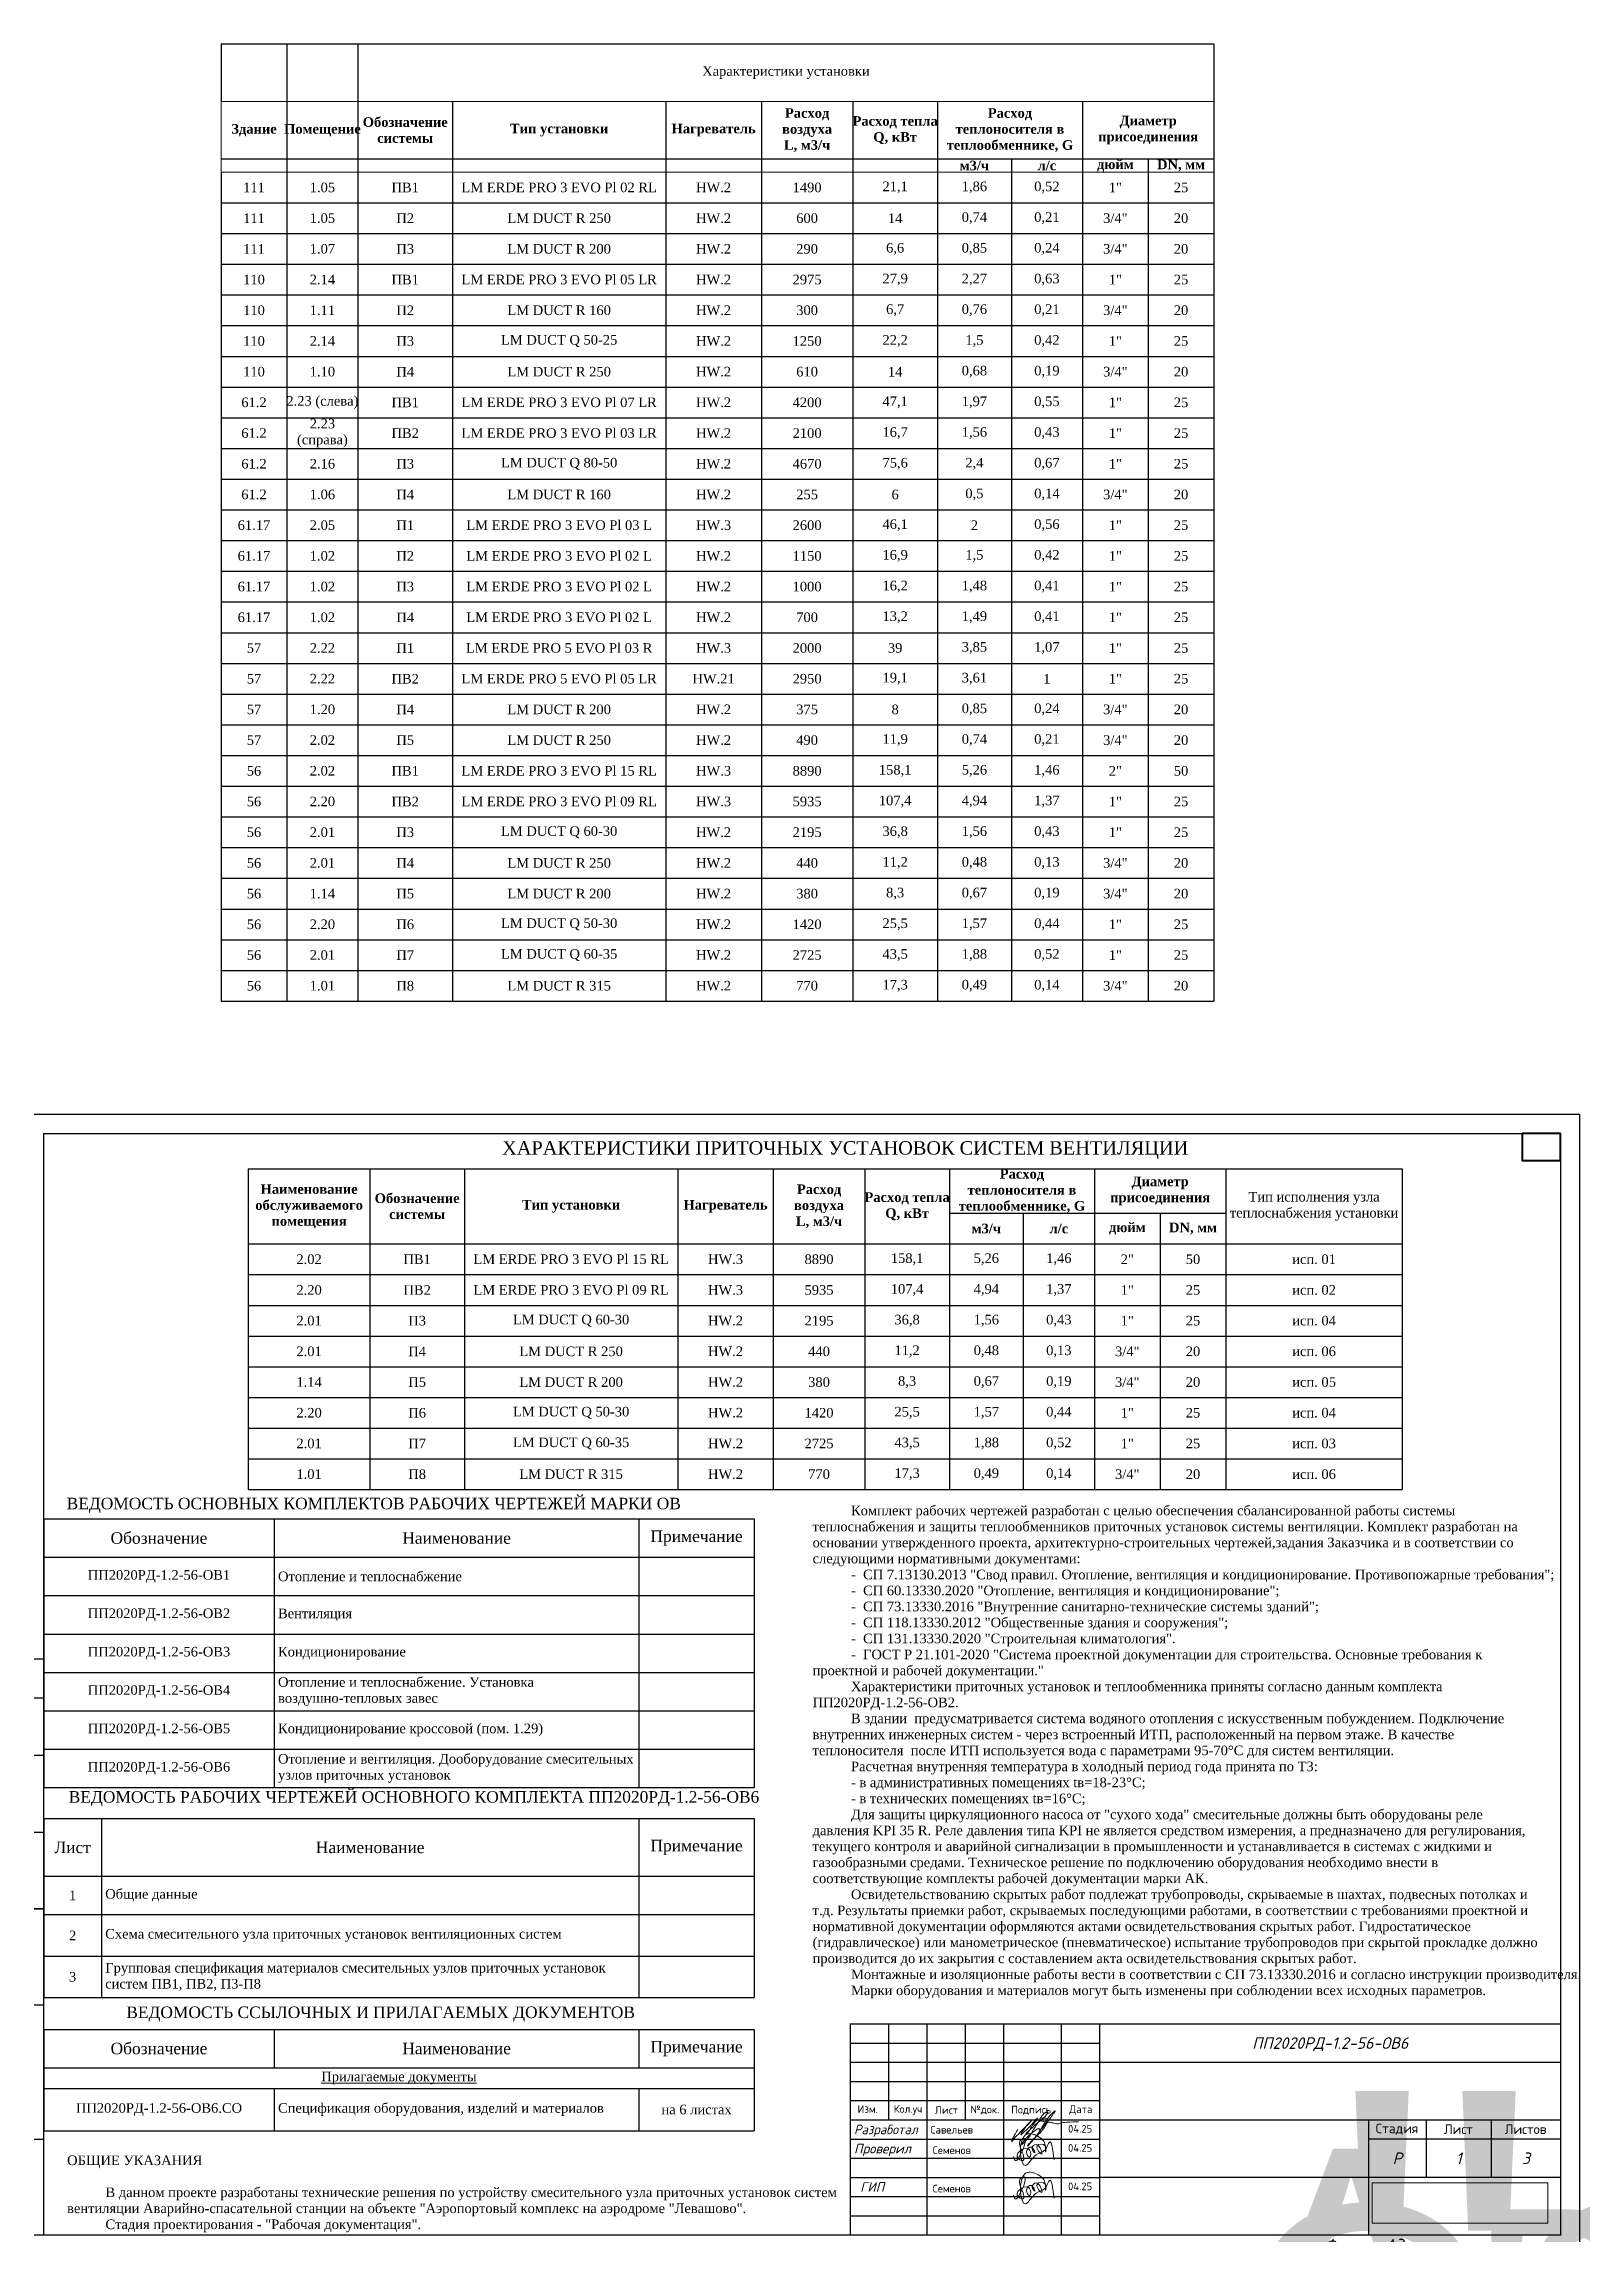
# Paper-space layout '56-1. ОД' of a CAD drawing. Header units: millimetres. Extents: x -922 to 13517, y -185 to 515.
# Drawn here: x 179 to 579, y -55 to 515 of the extents above; entities that cross this region are included whole.
import ezdxf
from ezdxf.enums import TextEntityAlignment as Align

# ---------------------------------------------------------------- set-up
doc = ezdxf.new("R2018")
doc.units = ezdxf.units.MM
doc.layers.add('0 Оформление листа', color=7, linetype='Continuous')
doc.styles.add('_АК_250', font='times.ttf', dxfattribs={"height": 250})
doc.styles.add('ICOCPEUR', font='isocpeur.ttf', dxfattribs={"height": 2})
doc.styles.add('Times New Roman', font='times.ttf', dxfattribs={"height": 2.5})
doc.styles.add('М2.5', font='isocpeui.ttf', dxfattribs={"height": 2.5})
doc.styles.add('М3', font='isocpeui.ttf', dxfattribs={"height": 3})
picture_1 = doc.add_image_def('image1.png', size_in_pixel=(2488, 572))

psp = doc.layouts.new('56-1. ОД')

# ---------------------------------------------------------------- texts
at = {"char_height": 2.5, "attachment_point": 1, "style": '_АК_250'}
for s, insert, width in [('{\\C256;\\c0;^IКомплект рабочих чертежей разработан с целью обеспечения сбалансированной работы системы теплоснабжения и защиты теплообменников приточных установок системы вентиляции. Комплект разработан на основании утвержденного проекта, }архитектурно-строительных чертежей,{\\C256;\\c0;задания Заказчика и в соответствии со следующими нормативными документами:\\P^I-  СП 7.13130.2013 "Свод правил. Отопление, вентиляция и кондиционирование. Противопожарные требования";\\P^I-  СП 60.13330.2020 "Отопление, вентиляция и кондиционирование";\\P^I-  СП 73.13330.2016 "Внутренние санитарно-технические системы зданий";\\P^I-  СП 118.13330.2012 "Общественные здания и сооружения";\\P^I-  СП 131.13330.2020 "Строительная климатология".\\P^I-  ГОСТ Р 21.101-2020 "Система проектной документации для строительства. Основные требования к проектной и рабочей документации."\\P^IХарактеристики приточных установок и теплообменника приняты согласно данным комплекта ПП2020РД-1.2-56-ОВ2.\\P^IВ здании  предусматривается система водяного отопления с искусственным побуждением. Подключение внутренних инженерных систем - через встроенный ИТП, расположенный на первом этаже. В качестве теплоносителя  после ИТП используется вода с параметрами 95-70%%DС для систем вентиляции.\\P^IРасчетная внутренняя температура в холодный период года принята по ТЗ:\\P^I- в административных помещениях tв=18-23%%DC;\\P^I- в технических помещениях tв=16%%DC;\\P^IДля защиты циркуляционного насоса от "сухого хода" смесительные должны быть оборудованы реле давления KPI 35 R. Реле давления типа KPI не является средством измерения, а предназначено для регулирования, текущего контроля и аварийной сигнализации в промышленности и устанавливается в системах с жидкими и газообразными средами. Техническое решение по подключению оборудования необходимо внести в соответствующие комплекты рабочей документации марки АК. \\P^IОсвидетельствованию скрытых работ подлежат трубопроводы, скрываемые в шахтах, подвесных потолках и т.д. Результаты приемки работ, скрываемых последующими работами, в соответствии с требованиями проектной и нормативной документации оформляются актами освидетельствования скрытых работ. Гидростатическое (гидравлическое) или манометрическое (пневматическое) испытание трубопроводов при скрытой прокладке должно производится до их закрытия с составлением акта освидетельствования скрытых работ.\\P^IМонтажные и изоляционные работы вести в соответствии с СП 73.13330.2016 и согласно инструкции производителя.\\P^IМарки оборудования и материалов могут быть изменены при соблюдении всех исходных параметров.}', (379.09, 134.52), 189.5627), ('{\\C256;\\c0;ОБЩИЕ УКАЗАНИЯ\\P^I\\P^IВ данном проекте разработаны технические решения по устройству смесительного узла приточных установок систем вентиляции Аварийно-спасательной станции на объекте "Аэропортовый комплекс на аэродроме "Левашово".\\P^IСтадия проектирования - "Рабочая документация".\\P^I}', (184.95, -34.8), 201.9416)]:
    psp.add_mtext(s, dxfattribs=dict(at, insert=insert, width=width))
at = {"layer": '0 Оформление листа', "color": 0, "lineweight": -2, "style": 'ICOCPEUR'}
for s, p in [('Савельев', (409.77, -28.08)), ('Семенов', (410.38, -33.42)), ('Семенов', (410.38, -43.42))]:
    psp.add_text(s, height=2, dxfattribs=at).set_placement(p, align=Align.MIDDLE_LEFT)
at = {"layer": '0 Оформление листа', "style": 'Times New Roman'}
for s, insert, char_height, width, attachment_point in [('ХАРАКТЕРИСТИКИ ПРИТОЧНЫХ УСТАНОВОК СИСТЕМ ВЕНТИЛЯЦИИ', (298.24, 229.5), 3.5, 187.045, 1), ('ВЕДОМОСТЬ ОСНОВНЫХ КОМПЛЕКТОВ РАБОЧИХ ЧЕРТЕЖЕЙ МАРКИ ОВ', (184.83, 136.59), 3, 187.045, 1), ('ВЕДОМОСТЬ РАБОЧИХ ЧЕРТЕЖЕЙ ОСНОВНОГО КОМПЛЕКТА ПП2020РД-1.2-56-ОВ6', (185.37, 60.14), 3, 230.7856, 1), ('ВЕДОМОСТЬ ССЫЛОЧНЫХ И ПРИЛАГАЕМЫХ ДОКУМЕНТОВ', (266.6, 2.03), 3, 162.4542, 5)]:
    psp.add_mtext(s, dxfattribs=dict(at, insert=insert, char_height=char_height, width=width, attachment_point=attachment_point))
at = {"layer": '0 Оформление листа', "color": 0, "lineweight": 20, "style": 'ICOCPEUR'}
for s, width, heights, insert, char_height, attachment_point in [('\\pxqc;Изм.', 14.5941, [5], (393.46, -22.72), 2, 5), ('\\pxqc;Кол.уч', 10, [5.36], (403.95, -22.94), 2, 5), ('\\pxqc;Лист', 10, [5.36], (413.95, -22.94), 2, 5), ('\\pxqc;№док.', 10, [5.36], (423.95, -22.94), 2, 5), ('\\pxqj;Подпись', 11.5695, [5.36], (436.58, -23.02), 2, 5), ('\\pxqc;Дата', 10, [5.36], (448.95, -22.94), 2, 5), ('\\pxqc;Стадия', 15, [5.36], (523.77, -27.94), 2.5, 4), ('\\pxqc;Лист', 17, [5.36], (538.77, -27.94), 2.5, 4), ('\\pxqc;Листов', 18.0002, [5.36], (555.77, -27.94), 2.5, 4)]:
    psp.add_mtext_dynamic_manual_height_columns(s, width=width, gutter_width=500, heights=heights, dxfattribs=dict(at, insert=insert, char_height=char_height, attachment_point=attachment_point))
at = {"layer": '0 Оформление листа', "char_height": 2, "attachment_point": 4, "style": 'ICOCPEUR'}
for insert in [(443.77, -27.83), (443.77, -32.83), (443.77, -42.83)]:
    psp.add_mtext_dynamic_manual_height_columns('\\pxqc;04.25', width=10, gutter_width=12.5, heights=[3.98], dxfattribs=dict(at, insert=insert))

# ---------------------------------------------------------------- blocks, each defined once
blk = doc.blocks.new('*T447')
at = {"layer": '0 Оформление листа', "color": 0, "linetype": 'ByBlock', "lineweight": -2, "transparency": 16777216}
for p, q in [((0, 0), (185, 0)), ((0, 0), (0, -15)), ((15, 0), (15, -46.63)), ((155, 0), (155, -46.63)), ((185, 0), (185, -15)), ((0, -15), (185, -15)), ((0, -15), (0, -46.63)), ((185, -15), (185, -46.63)), ((0, -25), (185, -25)), ((0, -35.81), (185, -35.81)), ((0, -46.63), (185, -46.63))]:
    blk.add_line(p, q, dxfattribs=at)
at = {"layer": '0 Оформление листа', "color": 0, "lineweight": 20, "transparency": 16777216, "style": 'Times New Roman'}
for s, insert, char_height, width, attachment_point in [('Примечание', (170, -7.5), 3, 28, 5), ('Лист', (7.5, -7.5), 3, 13, 5), ('Наименование', (85, -7.5), 3, 138, 5), ('1', (7.5, -20), 2.5, 13, 5), ('Общие данные', (16, -20), 2.5, 138, 4), ('2', (7.5, -30.41), 2.5, 13, 5), ('Схема смесительного узла приточных установок вентиляционных систем', (16, -30.41), 2.5, 138, 4), ('Групповая спецификация материалов смесительных узлов приточных установок систем ПВ1, ПВ2, П3-П8', (16, -41.22), 2.5, 138, 4), ('3', (7.5, -41.22), 2.5, 13, 5)]:
    blk.add_mtext(s, dxfattribs=dict(at, insert=insert, char_height=char_height, width=width, attachment_point=attachment_point))
blk = doc.blocks.new('*T448')
at = {"layer": '0 Оформление листа', "color": 0, "linetype": 'ByBlock', "lineweight": -2, "transparency": 16777216}
for p, q in [((0, 0), (185, 0)), ((0, 0), (0, -10)), ((60, 0), (60, -70)), ((155, 0), (155, -70)), ((185, 0), (185, -10)), ((0, -10), (60, -10)), ((0, -10), (0, -70)), ((60, -10), (185, -10)), ((185, -10), (185, -70)), ((0, -20), (185, -20)), ((0, -30), (185, -30)), ((0, -40), (185, -40)), ((0, -50), (185, -50)), ((0, -60), (185, -60)), ((0, -70), (185, -70))]:
    blk.add_line(p, q, dxfattribs=at)
at = {"layer": '0 Оформление листа', "color": 0, "lineweight": 20, "transparency": 16777216, "style": 'Times New Roman'}
for s, insert, char_height, width, attachment_point in [('Обозначение', (30, -5), 3, 58, 5), ('Наименование', (107.5, -5), 3, 93, 5), ('Примечание', (170, -5), 3, 28, 5), ('ПП2020РД-1.2-56-ОВ1', (30, -15), 2.5, 58, 5), ('Отопление и теплоснабжение', (61, -15), 2.5, 93, 4), ('ПП2020РД-1.2-56-ОВ2', (30, -25), 2.5, 58, 5), ('Вентиляция', (61, -25), 2.5, 93, 4), ('ПП2020РД-1.2-56-ОВ3', (30, -35), 2.5, 58, 5), ('Кондиционирование', (61, -35), 2.5, 93, 4), ('ПП2020РД-1.2-56-ОВ4', (30, -45), 2.5, 58, 5), ('Отопление и теплоснабжение. Установка воздушно-тепловых завес', (61, -45), 2.5, 93, 4), ('ПП2020РД-1.2-56-ОВ5', (30, -55), 2.5, 58, 5), ('Кондиционирование кроссовой (пом. 1.29)', (61, -55), 2.5, 93, 4), ('Отопление и вентиляция. Дооборудование смесительных узлов приточных установок', (61, -65), 2.5, 93, 4), ('ПП2020РД-1.2-56-ОВ6', (30, -65), 2.5, 58, 5)]:
    blk.add_mtext(s, dxfattribs=dict(at, insert=insert, char_height=char_height, width=width, attachment_point=attachment_point))
blk = doc.blocks.new('*T450')
at = {"layer": '0 Оформление листа', "color": 0, "lineweight": 30, "transparency": 16777216}
for p, q in [((0, 0), (300.53, 0)), ((0, 0), (0, -19.61)), ((300.53, 0), (300.53, -83.61)), ((0, -19.61), (300.53, -19.61))]:
    blk.add_line(p, q, dxfattribs=at)
at = {"layer": '0 Оформление листа', "color": 0, "lineweight": -2, "transparency": 16777216}
for p, q in [((31.67, 0), (31.67, -19.61)), ((56.28, 0), (56.28, -19.61)), ((111.85, 0), (111.85, -19.61)), ((136.72, 0), (136.72, -19.61)), ((160.54, 0), (160.54, -19.61)), ((182.59, 0), (182.59, -19.61)), ((220.34, 0), (220.34, -19.61)), ((254.57, 0), (254.57, -19.61)), ((182.59, -11.61), (254.57, -11.61)), ((201.82, -11.61), (201.82, -19.61)), ((237.46, -11.61), (237.46, -19.61))]:
    blk.add_line(p, q, dxfattribs=at)
at = {"layer": '0 Оформление листа', "color": 0, "linetype": 'ByBlock', "lineweight": -2, "transparency": 16777216}
blk.add_line((0, -19.61), (0, -83.61), dxfattribs=at)
at = {"layer": '0 Оформление листа', "linetype": 'ByBlock', "lineweight": -2, "transparency": 16777216}
for p, q in [((31.67, -19.61), (31.67, -83.61)), ((56.28, -19.61), (56.28, -83.61)), ((111.85, -19.61), (111.85, -83.61)), ((136.72, -19.61), (136.72, -83.61)), ((160.54, -19.61), (160.54, -83.61)), ((182.59, -19.61), (182.59, -83.61)), ((201.82, -19.61), (201.82, -83.61)), ((220.34, -19.61), (220.34, -83.61)), ((237.46, -19.61), (237.46, -83.61)), ((254.57, -19.61), (254.57, -83.61)), ((0, -27.61), (300.53, -27.61)), ((0, -35.61), (300.53, -35.61)), ((0, -43.61), (300.53, -43.61)), ((0, -51.61), (300.53, -51.61)), ((0, -59.61), (300.53, -59.61)), ((0, -67.61), (300.53, -67.61)), ((0, -75.61), (300.53, -75.61)), ((0, -83.61), (300.53, -83.61))]:
    blk.add_line(p, q, dxfattribs=at)
at = {"layer": '0 Оформление листа', "color": 0, "transparency": 16777216, "char_height": 2.5, "attachment_point": 5, "style": 'Times New Roman'}
for s, insert, width in [('{\\fTimes New Roman|b1|i0|c204|p18;Наименование обслуживаемого помещения}', (15.83, -9.8), 31.5488), ('{\\fTimes New Roman|b1|i0|c0;Расход воздуха^JL, м3/ч', (148.63, -9.8), 23.6961), ('{\\fTimes New Roman|b1|i0|c0;Расход теплоносителя в теплообменнике, G', (201.47, -5.8), 37.6344), ('{\\fTimes New Roman|b1|i0|c0;Диаметр присоединения', (237.46, -5.8), 34.1067), ('{\\fTimes New Roman|b1|i0|c0;Обозначение системы', (43.97, -9.8), 24.4902), ('{\\fTimes New Roman|b1|i0|c0;Тип установки', (84.06, -9.8), 55.4461), ('{\\fTimes New Roman|b1|i0|c0;Нагреватель', (124.28, -9.8), 24.7544), ('{\\fTimes New Roman|b1|i0|c0;Расход тепла^JQ, кВт', (171.56, -9.8), 21.9322), ('Тип исполнения узла теплоснабжения установки', (277.55, -9.8), 45.8439), ('{\\fTimes New Roman|b1|i0|c0;м3/ч', (192.2, -15.61), 19.11), ('{\\fTimes New Roman|b1|i0|c0;л/с', (211.08, -15.61), 18.4044), ('{\\fTimes New Roman|b1|i0|c0;дюйм', (228.9, -15.61), 16.9933), ('{\\fTimes New Roman|b1|i0|c0;DN, мм', (246.01, -15.61), 16.9933), ('исп. 01', (277.55, -23.61), 45.8439), ('исп. 02', (277.55, -31.61), 45.8439), ('исп. 04', (277.55, -39.61), 45.8439), ('исп. 06', (277.55, -47.61), 45.8439), ('исп. 05', (277.55, -55.61), 45.8439), ('исп. 04', (277.55, -63.61), 45.8439), ('исп. 03', (277.55, -71.61), 45.8439), ('исп. 06', (277.55, -79.61), 45.8439)]:
    blk.add_mtext(s, dxfattribs=dict(at, insert=insert, width=width))
at = {"layer": '0 Оформление листа', "color": 0, "transparency": 16777216, "char_height": 2.5, "attachment_point": 5}
for s, insert, width in [('{\\fTimes New Roman|b0|i0|c0;2.02', (15.83, -23.61), 31.5488), ('{\\fTimes New Roman|b0|i0|c0;ПВ1 ', (43.97, -23.61), 24.4902), ('{\\fTimes New Roman|b0|i0|c0;LM ERDE PRO 3 EVO Pl 15 RL', (84.06, -23.61), 55.4461), ('{\\fTimes New Roman|b0|i0|c0;HW.3', (124.28, -23.61), 24.7544), ('{\\fTimes New Roman|b0|i0|c0;8890', (148.63, -23.61), 23.6961), ('{\\fTimes New Roman|b0|i0|c0;158,1', (171.56, -23.61), 21.9322), ('{\\fTimes New Roman|b0|i0|c0;5,26', (192.2, -23.61), 19.11), ('{\\fTimes New Roman|b0|i0|c0;1,46', (211.08, -23.61), 18.4044), ('{\\fTimes New Roman|b0|i0|c0;2"', (228.9, -23.61), 16.9933), ('{\\fTimes New Roman|b0|i0|c0;50', (246.01, -23.61), 16.9933), ('{\\fTimes New Roman|b0|i0|c0;2.20', (15.83, -31.61), 31.5488), ('{\\fTimes New Roman|b0|i0|c0;ПВ2 ', (43.97, -31.61), 24.4902), ('{\\fTimes New Roman|b0|i0|c0;LM ERDE PRO 3 EVO Pl 09 RL', (84.06, -31.61), 55.4461), ('{\\fTimes New Roman|b0|i0|c0;HW.3', (124.28, -31.61), 24.7544), ('{\\fTimes New Roman|b0|i0|c0;5935', (148.63, -31.61), 23.6961), ('{\\fTimes New Roman|b0|i0|c0;107,4', (171.56, -31.61), 21.9322), ('{\\fTimes New Roman|b0|i0|c0;4,94', (192.2, -31.61), 19.11), ('{\\fTimes New Roman|b0|i0|c0;1,37', (211.08, -31.61), 18.4044), ('{\\fTimes New Roman|b0|i0|c0;1"', (228.9, -31.61), 16.9933), ('{\\fTimes New Roman|b0|i0|c0;25', (246.01, -31.61), 16.9933), ('{\\fTimes New Roman|b0|i0|c0;2.01', (15.83, -39.61), 31.5488), ('{\\fTimes New Roman|b0|i0|c0;П3 ', (43.97, -39.61), 24.4902), ('{\\fTimes New Roman|b0|i0|c0;LM DUCT Q 60-30', (84.06, -39.61), 55.4461), ('{\\fTimes New Roman|b0|i0|c0;HW.2', (124.28, -39.61), 24.7544), ('{\\fTimes New Roman|b0|i0|c0;2195', (148.63, -39.61), 23.6961), ('{\\fTimes New Roman|b0|i0|c0;36,8', (171.56, -39.61), 21.9322), ('{\\fTimes New Roman|b0|i0|c0;1,56', (192.2, -39.61), 19.11), ('{\\fTimes New Roman|b0|i0|c0;0,43', (211.08, -39.61), 18.4044), ('{\\fTimes New Roman|b0|i0|c0;1"', (228.9, -39.61), 16.9933), ('{\\fTimes New Roman|b0|i0|c0;25', (246.01, -39.61), 16.9933), ('{\\fTimes New Roman|b0|i0|c0;2.01', (15.83, -47.61), 31.5488), ('{\\fTimes New Roman|b0|i0|c0;П4 ', (43.97, -47.61), 24.4902), ('{\\fTimes New Roman|b0|i0|c0;LM DUCT R 250', (84.06, -47.61), 55.4461), ('{\\fTimes New Roman|b0|i0|c0;HW.2', (124.28, -47.61), 24.7544), ('{\\fTimes New Roman|b0|i0|c0;440', (148.63, -47.61), 23.6961), ('{\\fTimes New Roman|b0|i0|c0;11,2', (171.56, -47.61), 21.9322), ('{\\fTimes New Roman|b0|i0|c0;0,48', (192.2, -47.61), 19.11), ('{\\fTimes New Roman|b0|i0|c0;0,13', (211.08, -47.61), 18.4044), ('{\\fTimes New Roman|b0|i0|c0;3/4"', (228.9, -47.61), 16.9933), ('{\\fTimes New Roman|b0|i0|c0;20', (246.01, -47.61), 16.9933), ('{\\fTimes New Roman|b0|i0|c0;1.14', (15.83, -55.61), 31.5488), ('{\\fTimes New Roman|b0|i0|c0;П5 ', (43.97, -55.61), 24.4902), ('{\\fTimes New Roman|b0|i0|c0;LM DUCT R 200', (84.06, -55.61), 55.4461), ('{\\fTimes New Roman|b0|i0|c0;HW.2', (124.28, -55.61), 24.7544), ('{\\fTimes New Roman|b0|i0|c0;380', (148.63, -55.61), 23.6961), ('{\\fTimes New Roman|b0|i0|c0;8,3', (171.56, -55.61), 21.9322), ('{\\fTimes New Roman|b0|i0|c0;0,67', (192.2, -55.61), 19.11), ('{\\fTimes New Roman|b0|i0|c0;0,19', (211.08, -55.61), 18.4044), ('{\\fTimes New Roman|b0|i0|c0;3/4"', (228.9, -55.61), 16.9933), ('{\\fTimes New Roman|b0|i0|c0;20', (246.01, -55.61), 16.9933), ('{\\fTimes New Roman|b0|i0|c0;2.20', (15.83, -63.61), 31.5488), ('{\\fTimes New Roman|b0|i0|c0;П6 ', (43.97, -63.61), 24.4902), ('{\\fTimes New Roman|b0|i0|c0;LM DUCT Q 50-30', (84.06, -63.61), 55.4461), ('{\\fTimes New Roman|b0|i0|c0;HW.2', (124.28, -63.61), 24.7544), ('{\\fTimes New Roman|b0|i0|c0;1420', (148.63, -63.61), 23.6961), ('{\\fTimes New Roman|b0|i0|c0;25,5', (171.56, -63.61), 21.9322), ('{\\fTimes New Roman|b0|i0|c0;1,57', (192.2, -63.61), 19.11), ('{\\fTimes New Roman|b0|i0|c0;0,44', (211.08, -63.61), 18.4044), ('{\\fTimes New Roman|b0|i0|c0;1"', (228.9, -63.61), 16.9933), ('{\\fTimes New Roman|b0|i0|c0;25', (246.01, -63.61), 16.9933), ('{\\fTimes New Roman|b0|i0|c0;2.01', (15.83, -71.61), 31.5488), ('{\\fTimes New Roman|b0|i0|c0;П7 ', (43.97, -71.61), 24.4902), ('{\\fTimes New Roman|b0|i0|c0;LM DUCT Q 60-35', (84.06, -71.61), 55.4461), ('{\\fTimes New Roman|b0|i0|c0;HW.2', (124.28, -71.61), 24.7544), ('{\\fTimes New Roman|b0|i0|c0;2725', (148.63, -71.61), 23.6961), ('{\\fTimes New Roman|b0|i0|c0;43,5', (171.56, -71.61), 21.9322), ('{\\fTimes New Roman|b0|i0|c0;1,88', (192.2, -71.61), 19.11), ('{\\fTimes New Roman|b0|i0|c0;0,52', (211.08, -71.61), 18.4044), ('{\\fTimes New Roman|b0|i0|c0;1"', (228.9, -71.61), 16.9933), ('{\\fTimes New Roman|b0|i0|c0;25', (246.01, -71.61), 16.9933), ('{\\fTimes New Roman|b0|i0|c0;1.01', (15.83, -79.61), 31.5488), ('{\\fTimes New Roman|b0|i0|c0;П8 ', (43.97, -79.61), 24.4902), ('{\\fTimes New Roman|b0|i0|c0;LM DUCT R 315', (84.06, -79.61), 55.4461), ('{\\fTimes New Roman|b0|i0|c0;HW.2', (124.28, -79.61), 24.7544), ('{\\fTimes New Roman|b0|i0|c0;770', (148.63, -79.61), 23.6961), ('{\\fTimes New Roman|b0|i0|c0;17,3', (171.56, -79.61), 21.9322), ('{\\fTimes New Roman|b0|i0|c0;0,49', (192.2, -79.61), 19.11), ('{\\fTimes New Roman|b0|i0|c0;0,14', (211.08, -79.61), 18.4044), ('{\\fTimes New Roman|b0|i0|c0;3/4"', (228.9, -79.61), 16.9933), ('{\\fTimes New Roman|b0|i0|c0;20', (246.01, -79.61), 16.9933)]:
    blk.add_mtext(s, dxfattribs=dict(at, insert=insert, width=width))
blk = doc.blocks.new('A$C909af0f1')
at = {"color": 18, "lineweight": 40, "true_color": 0x000000}
blk.add_lwpolyline([(0, 0), (-10, 0), (-10, -7), (0, -7), (0, 0)], dxfattribs=at)
blk = doc.blocks.new('*T454')
at = {"layer": '0 Оформление листа', "color": 0, "linetype": 'ByBlock', "lineweight": -2, "transparency": 16777216}
for p, q in [((0, 0), (258.54, 0)), ((0, 0), (0, -15)), ((17.11, 0), (17.11, -15)), ((35.64, 0), (35.64, -15))]:
    blk.add_line(p, q, dxfattribs=at)
at = {"layer": '0 Оформление листа', "linetype": 'ByBlock', "lineweight": -2, "transparency": 16777216}
for p, q in [((258.54, 0), (258.54, -249.45)), ((17.11, -15), (17.11, -249.45)), ((35.64, -15), (35.64, -249.45)), ((60.25, -15), (60.25, -249.45)), ((115.81, -15), (115.81, -249.45)), ((140.69, -15), (140.69, -249.45)), ((164.5, -15), (164.5, -249.45)), ((186.56, -15), (186.56, -249.45)), ((224.31, -15), (224.31, -249.45)), ((0, -30), (258.54, -30)), ((0, -33.45), (0, -249.45)), ((205.79, -30), (205.79, -249.45)), ((241.42, -30), (241.42, -249.45)), ((0, -41.45), (258.54, -41.45)), ((0, -49.45), (258.54, -49.45)), ((0, -57.45), (258.54, -57.45)), ((0, -65.45), (258.54, -65.45)), ((0, -73.45), (258.54, -73.45)), ((0, -81.45), (258.54, -81.45)), ((0, -89.45), (258.54, -89.45)), ((0, -97.45), (258.54, -97.45)), ((0, -105.45), (258.54, -105.45)), ((0, -113.45), (258.54, -113.45)), ((0, -121.45), (258.54, -121.45)), ((0, -129.45), (258.54, -129.45)), ((0, -137.45), (258.54, -137.45)), ((0, -145.45), (258.54, -145.45)), ((0, -153.45), (258.54, -153.45)), ((0, -161.45), (258.54, -161.45)), ((0, -169.45), (258.54, -169.45)), ((0, -177.45), (258.54, -177.45)), ((0, -185.45), (258.54, -185.45)), ((0, -193.45), (258.54, -193.45)), ((0, -201.45), (258.54, -201.45)), ((0, -209.45), (258.54, -209.45)), ((0, -217.45), (258.54, -217.45)), ((0, -225.45), (258.54, -225.45)), ((0, -233.45), (258.54, -233.45)), ((0, -241.45), (258.54, -241.45)), ((0, -249.45), (258.54, -249.45))]:
    blk.add_line(p, q, dxfattribs=at)
at = {"layer": '0 Оформление листа', "linetype": 'ByBlock', "lineweight": 15, "transparency": 16777216}
for p, q in [((0, -15), (258.54, -15)), ((0, -15), (0, -33.45)), ((0, -33.45), (258.54, -33.45))]:
    blk.add_line(p, q, dxfattribs=at)
at = {"layer": '0 Оформление листа', "color": 0, "transparency": 16777216, "char_height": 2.5}
for s, insert, width, attachment_point in [('{\\fTimes New Roman|b0|i0|c0;Характеристики установки', (147.09, -7.5), 222.7802, 5), ('{\\fTimes New Roman|b0|i0|c0;', (0.06, -14.94), 16.9933, 7), ('{\\fTimes New Roman|b0|i0|c0;', (17.17, -14.94), 18.4044, 7), ('{\\fTimes New Roman|b1|i0|c0;Расход воздуха^JL, м3/ч', (152.6, -22.5), 23.6961, 5), ('{\\fTimes New Roman|b1|i0|c0;Расход теплоносителя в теплообменнике, G', (205.43, -22.5), 37.6344, 5), ('{\\fTimes New Roman|b1|i0|c0;Здание', (8.56, -22.5), 16.9933, 5), ('{\\fTimes New Roman|b1|i0|c0;Помещение', (26.38, -22.5), 18.4044, 5), ('{\\fTimes New Roman|b1|i0|c0;Обозначение системы', (47.94, -22.5), 24.4902, 5), ('{\\fTimes New Roman|b1|i0|c0;Тип установки', (88.03, -22.5), 55.4461, 5), ('{\\fTimes New Roman|b1|i0|c0;Нагреватель', (128.25, -22.5), 24.7544, 5), ('{\\fTimes New Roman|b1|i0|c0;Расход тепла^JQ, кВт', (175.53, -22.5), 21.9322, 5), ('{\\fTimes New Roman|b1|i0|c0;Диаметр присоединения', (241.42, -22.5), 34.1067, 5), ('{\\fTimes New Roman|b1|i0|c0;', (8.56, -31.73), 16.9933, 5), ('{\\fTimes New Roman|b1|i0|c0;', (26.38, -31.73), 18.4044, 5), ('{\\fTimes New Roman|b1|i0|c0;', (47.94, -31.73), 24.4902, 5), ('{\\fTimes New Roman|b1|i0|c0;', (88.03, -31.73), 55.4461, 5), ('{\\fTimes New Roman|b1|i0|c0;', (128.25, -31.73), 24.7544, 5), ('{\\fTimes New Roman|b1|i0|c0;', (152.6, -31.73), 23.6961, 5), ('{\\fTimes New Roman|b1|i0|c0;', (175.53, -31.73), 21.9322, 5), ('{\\fTimes New Roman|b1|i0|c0;м3/ч', (196.17, -31.73), 19.11, 5), ('{\\fTimes New Roman|b1|i0|c0;л/с', (215.05, -31.73), 18.4044, 5), ('{\\fTimes New Roman|b1|i0|c0;дюйм', (232.87, -31.73), 16.9933, 5), ('{\\fTimes New Roman|b1|i0|c0;DN, мм', (249.98, -31.73), 16.9933, 5), ('{\\fTimes New Roman|b0|i0|c0;111', (8.56, -37.45), 16.9933, 5), ('{\\fTimes New Roman|b0|i0|c0;1.05', (26.38, -37.45), 18.4044, 5), ('{\\fTimes New Roman|b0|i0|c0;ПВ1 ', (47.94, -37.45), 24.4902, 5), ('{\\fTimes New Roman|b0|i0|c0;LM ERDE PRO 3 EVO Pl 02 RL', (88.03, -37.45), 55.4461, 5), ('{\\fTimes New Roman|b0|i0|c0;HW.2', (128.25, -37.45), 24.7544, 5), ('{\\fTimes New Roman|b0|i0|c0;1490', (152.6, -37.45), 23.6961, 5), ('{\\fTimes New Roman|b0|i0|c0;21,1', (175.53, -37.45), 21.9322, 5), ('{\\fTimes New Roman|b0|i0|c0;1,86', (196.17, -37.45), 19.11, 5), ('{\\fTimes New Roman|b0|i0|c0;0,52', (215.05, -37.45), 18.4044, 5), ('{\\fTimes New Roman|b0|i0|c0;1"', (232.87, -37.45), 16.9933, 5), ('{\\fTimes New Roman|b0|i0|c0;25', (249.98, -37.45), 16.9933, 5), ('{\\fTimes New Roman|b0|i0|c0;111', (8.56, -45.45), 16.9933, 5), ('{\\fTimes New Roman|b0|i0|c0;1.05', (26.38, -45.45), 18.4044, 5), ('{\\fTimes New Roman|b0|i0|c0;П2 ', (47.94, -45.45), 24.4902, 5), ('{\\fTimes New Roman|b0|i0|c0;LM DUCT R 250', (88.03, -45.45), 55.4461, 5), ('{\\fTimes New Roman|b0|i0|c0;HW.2', (128.25, -45.45), 24.7544, 5), ('{\\fTimes New Roman|b0|i0|c0;600', (152.6, -45.45), 23.6961, 5), ('{\\fTimes New Roman|b0|i0|c0;14', (175.53, -45.45), 21.9322, 5), ('{\\fTimes New Roman|b0|i0|c0;0,74', (196.17, -45.45), 19.11, 5), ('{\\fTimes New Roman|b0|i0|c0;0,21', (215.05, -45.45), 18.4044, 5), ('{\\fTimes New Roman|b0|i0|c0;3/4"', (232.87, -45.45), 16.9933, 5), ('{\\fTimes New Roman|b0|i0|c0;20', (249.98, -45.45), 16.9933, 5), ('{\\fTimes New Roman|b0|i0|c0;111', (8.56, -53.45), 16.9933, 5), ('{\\fTimes New Roman|b0|i0|c0;1.07', (26.38, -53.45), 18.4044, 5), ('{\\fTimes New Roman|b0|i0|c0;П3 ', (47.94, -53.45), 24.4902, 5), ('{\\fTimes New Roman|b0|i0|c0;LM DUCT R 200', (88.03, -53.45), 55.4461, 5), ('{\\fTimes New Roman|b0|i0|c0;HW.2', (128.25, -53.45), 24.7544, 5), ('{\\fTimes New Roman|b0|i0|c0;290', (152.6, -53.45), 23.6961, 5), ('{\\fTimes New Roman|b0|i0|c0;6,6', (175.53, -53.45), 21.9322, 5), ('{\\fTimes New Roman|b0|i0|c0;0,85', (196.17, -53.45), 19.11, 5), ('{\\fTimes New Roman|b0|i0|c0;0,24', (215.05, -53.45), 18.4044, 5), ('{\\fTimes New Roman|b0|i0|c0;3/4"', (232.87, -53.45), 16.9933, 5), ('{\\fTimes New Roman|b0|i0|c0;20', (249.98, -53.45), 16.9933, 5), ('{\\fTimes New Roman|b0|i0|c0;110', (8.56, -61.45), 16.9933, 5), ('{\\fTimes New Roman|b0|i0|c0;2.14', (26.38, -61.45), 18.4044, 5), ('{\\fTimes New Roman|b0|i0|c0;ПВ1 ', (47.94, -61.45), 24.4902, 5), ('{\\fTimes New Roman|b0|i0|c0;LM ERDE PRO 3 EVO Pl 05 LR', (88.03, -61.45), 55.4461, 5), ('{\\fTimes New Roman|b0|i0|c0;HW.2', (128.25, -61.45), 24.7544, 5), ('{\\fTimes New Roman|b0|i0|c0;2975', (152.6, -61.45), 23.6961, 5), ('{\\fTimes New Roman|b0|i0|c0;27,9', (175.53, -61.45), 21.9322, 5), ('{\\fTimes New Roman|b0|i0|c0;2,27', (196.17, -61.45), 19.11, 5), ('{\\fTimes New Roman|b0|i0|c0;0,63', (215.05, -61.45), 18.4044, 5), ('{\\fTimes New Roman|b0|i0|c0;1"', (232.87, -61.45), 16.9933, 5), ('{\\fTimes New Roman|b0|i0|c0;25', (249.98, -61.45), 16.9933, 5), ('{\\fTimes New Roman|b0|i0|c0;110', (8.56, -69.45), 16.9933, 5), ('{\\fTimes New Roman|b0|i0|c0;1.11', (26.38, -69.45), 18.4044, 5), ('{\\fTimes New Roman|b0|i0|c0;П2 ', (47.94, -69.45), 24.4902, 5), ('{\\fTimes New Roman|b0|i0|c0;LM DUCT R 160', (88.03, -69.45), 55.4461, 5), ('{\\fTimes New Roman|b0|i0|c0;HW.2', (128.25, -69.45), 24.7544, 5), ('{\\fTimes New Roman|b0|i0|c0;300', (152.6, -69.45), 23.6961, 5), ('{\\fTimes New Roman|b0|i0|c0;6,7', (175.53, -69.45), 21.9322, 5), ('{\\fTimes New Roman|b0|i0|c0;0,76', (196.17, -69.45), 19.11, 5), ('{\\fTimes New Roman|b0|i0|c0;0,21', (215.05, -69.45), 18.4044, 5), ('{\\fTimes New Roman|b0|i0|c0;3/4"', (232.87, -69.45), 16.9933, 5), ('{\\fTimes New Roman|b0|i0|c0;20', (249.98, -69.45), 16.9933, 5), ('{\\fTimes New Roman|b0|i0|c0;110', (8.56, -77.45), 16.9933, 5), ('{\\fTimes New Roman|b0|i0|c0;2.14', (26.38, -77.45), 18.4044, 5), ('{\\fTimes New Roman|b0|i0|c0;П3 ', (47.94, -77.45), 24.4902, 5), ('{\\fTimes New Roman|b0|i0|c0;LM DUCT Q 50-25', (88.03, -77.45), 55.4461, 5), ('{\\fTimes New Roman|b0|i0|c0;HW.2', (128.25, -77.45), 24.7544, 5), ('{\\fTimes New Roman|b0|i0|c0;1250', (152.6, -77.45), 23.6961, 5), ('{\\fTimes New Roman|b0|i0|c0;22,2', (175.53, -77.45), 21.9322, 5), ('{\\fTimes New Roman|b0|i0|c0;1,5', (196.17, -77.45), 19.11, 5), ('{\\fTimes New Roman|b0|i0|c0;0,42', (215.05, -77.45), 18.4044, 5), ('{\\fTimes New Roman|b0|i0|c0;1"', (232.87, -77.45), 16.9933, 5), ('{\\fTimes New Roman|b0|i0|c0;25', (249.98, -77.45), 16.9933, 5), ('{\\fTimes New Roman|b0|i0|c0;110', (8.56, -85.45), 16.9933, 5), ('{\\fTimes New Roman|b0|i0|c0;1.10', (26.38, -85.45), 18.4044, 5), ('{\\fTimes New Roman|b0|i0|c0;П4 ', (47.94, -85.45), 24.4902, 5), ('{\\fTimes New Roman|b0|i0|c0;LM DUCT R 250', (88.03, -85.45), 55.4461, 5), ('{\\fTimes New Roman|b0|i0|c0;HW.2', (128.25, -85.45), 24.7544, 5), ('{\\fTimes New Roman|b0|i0|c0;610', (152.6, -85.45), 23.6961, 5), ('{\\fTimes New Roman|b0|i0|c0;14', (175.53, -85.45), 21.9322, 5), ('{\\fTimes New Roman|b0|i0|c0;0,68', (196.17, -85.45), 19.11, 5), ('{\\fTimes New Roman|b0|i0|c0;0,19', (215.05, -85.45), 18.4044, 5), ('{\\fTimes New Roman|b0|i0|c0;3/4"', (232.87, -85.45), 16.9933, 5), ('{\\fTimes New Roman|b0|i0|c0;20', (249.98, -85.45), 16.9933, 5), ('{\\fTimes New Roman|b0|i0|c0;61.2', (8.56, -93.45), 16.9933, 5), ('{\\fTimes New Roman|b0|i0|c0;2.23 (слева)', (26.38, -93.45), 18.4044, 5), ('{\\fTimes New Roman|b0|i0|c0;ПВ1 ', (47.94, -93.45), 24.4902, 5), ('{\\fTimes New Roman|b0|i0|c0;LM ERDE PRO 3 EVO Pl 07 LR', (88.03, -93.45), 55.4461, 5), ('{\\fTimes New Roman|b0|i0|c0;HW.2', (128.25, -93.45), 24.7544, 5), ('{\\fTimes New Roman|b0|i0|c0;4200', (152.6, -93.45), 23.6961, 5), ('{\\fTimes New Roman|b0|i0|c0;47,1', (175.53, -93.45), 21.9322, 5), ('{\\fTimes New Roman|b0|i0|c0;1,97', (196.17, -93.45), 19.11, 5), ('{\\fTimes New Roman|b0|i0|c0;0,55', (215.05, -93.45), 18.4044, 5), ('{\\fTimes New Roman|b0|i0|c0;1"', (232.87, -93.45), 16.9933, 5), ('{\\fTimes New Roman|b0|i0|c0;25', (249.98, -93.45), 16.9933, 5), ('{\\fTimes New Roman|b0|i0|c0;61.2', (8.56, -101.45), 16.9933, 5), ('{\\fTimes New Roman|b0|i0|c0;2.23 (справа)', (26.38, -101.45), 18.4044, 5), ('{\\fTimes New Roman|b0|i0|c0;ПВ2 ', (47.94, -101.45), 24.4902, 5), ('{\\fTimes New Roman|b0|i0|c0;LM ERDE PRO 3 EVO Pl 03 LR', (88.03, -101.45), 55.4461, 5), ('{\\fTimes New Roman|b0|i0|c0;HW.2', (128.25, -101.45), 24.7544, 5), ('{\\fTimes New Roman|b0|i0|c0;2100', (152.6, -101.45), 23.6961, 5), ('{\\fTimes New Roman|b0|i0|c0;16,7', (175.53, -101.45), 21.9322, 5), ('{\\fTimes New Roman|b0|i0|c0;1,56', (196.17, -101.45), 19.11, 5), ('{\\fTimes New Roman|b0|i0|c0;0,43', (215.05, -101.45), 18.4044, 5), ('{\\fTimes New Roman|b0|i0|c0;1"', (232.87, -101.45), 16.9933, 5), ('{\\fTimes New Roman|b0|i0|c0;25', (249.98, -101.45), 16.9933, 5), ('{\\fTimes New Roman|b0|i0|c0;61.2', (8.56, -109.45), 16.9933, 5), ('{\\fTimes New Roman|b0|i0|c0;2.16', (26.38, -109.45), 18.4044, 5), ('{\\fTimes New Roman|b0|i0|c0;П3 ', (47.94, -109.45), 24.4902, 5), ('{\\fTimes New Roman|b0|i0|c0;LM DUCT Q 80-50', (88.03, -109.45), 55.4461, 5), ('{\\fTimes New Roman|b0|i0|c0;HW.2', (128.25, -109.45), 24.7544, 5), ('{\\fTimes New Roman|b0|i0|c0;4670', (152.6, -109.45), 23.6961, 5), ('{\\fTimes New Roman|b0|i0|c0;75,6', (175.53, -109.45), 21.9322, 5), ('{\\fTimes New Roman|b0|i0|c0;2,4', (196.17, -109.45), 19.11, 5), ('{\\fTimes New Roman|b0|i0|c0;0,67', (215.05, -109.45), 18.4044, 5), ('{\\fTimes New Roman|b0|i0|c0;1"', (232.87, -109.45), 16.9933, 5), ('{\\fTimes New Roman|b0|i0|c0;25', (249.98, -109.45), 16.9933, 5), ('{\\fTimes New Roman|b0|i0|c0;61.2', (8.56, -117.45), 16.9933, 5), ('{\\fTimes New Roman|b0|i0|c0;1.06', (26.38, -117.45), 18.4044, 5), ('{\\fTimes New Roman|b0|i0|c0;П4 ', (47.94, -117.45), 24.4902, 5), ('{\\fTimes New Roman|b0|i0|c0;LM DUCT R 160', (88.03, -117.45), 55.4461, 5), ('{\\fTimes New Roman|b0|i0|c0;HW.2', (128.25, -117.45), 24.7544, 5), ('{\\fTimes New Roman|b0|i0|c0;255', (152.6, -117.45), 23.6961, 5), ('{\\fTimes New Roman|b0|i0|c0;6', (175.53, -117.45), 21.9322, 5), ('{\\fTimes New Roman|b0|i0|c0;0,5', (196.17, -117.45), 19.11, 5), ('{\\fTimes New Roman|b0|i0|c0;0,14', (215.05, -117.45), 18.4044, 5), ('{\\fTimes New Roman|b0|i0|c0;3/4"', (232.87, -117.45), 16.9933, 5), ('{\\fTimes New Roman|b0|i0|c0;20', (249.98, -117.45), 16.9933, 5), ('{\\fTimes New Roman|b0|i0|c0;61.17', (8.56, -125.45), 16.9933, 5), ('{\\fTimes New Roman|b0|i0|c0;2.05', (26.38, -125.45), 18.4044, 5), ('{\\fTimes New Roman|b0|i0|c0;П1 ', (47.94, -125.45), 24.4902, 5), ('{\\fTimes New Roman|b0|i0|c0;LM ERDE PRO 3 EVO Pl 03 L', (88.03, -125.45), 55.4461, 5), ('{\\fTimes New Roman|b0|i0|c0;HW.3', (128.25, -125.45), 24.7544, 5), ('{\\fTimes New Roman|b0|i0|c0;2600', (152.6, -125.45), 23.6961, 5), ('{\\fTimes New Roman|b0|i0|c0;46,1', (175.53, -125.45), 21.9322, 5), ('{\\fTimes New Roman|b0|i0|c0;2', (196.17, -125.45), 19.11, 5), ('{\\fTimes New Roman|b0|i0|c0;0,56', (215.05, -125.45), 18.4044, 5), ('{\\fTimes New Roman|b0|i0|c0;1"', (232.87, -125.45), 16.9933, 5), ('{\\fTimes New Roman|b0|i0|c0;25', (249.98, -125.45), 16.9933, 5), ('{\\fTimes New Roman|b0|i0|c0;61.17', (8.56, -133.45), 16.9933, 5), ('{\\fTimes New Roman|b0|i0|c0;1.02', (26.38, -133.45), 18.4044, 5), ('{\\fTimes New Roman|b0|i0|c0;П2 ', (47.94, -133.45), 24.4902, 5), ('{\\fTimes New Roman|b0|i0|c0;LM ERDE PRO 3 EVO Pl 02 L', (88.03, -133.45), 55.4461, 5), ('{\\fTimes New Roman|b0|i0|c0;HW.2', (128.25, -133.45), 24.7544, 5), ('{\\fTimes New Roman|b0|i0|c0;1150', (152.6, -133.45), 23.6961, 5), ('{\\fTimes New Roman|b0|i0|c0;16,9', (175.53, -133.45), 21.9322, 5), ('{\\fTimes New Roman|b0|i0|c0;1,5', (196.17, -133.45), 19.11, 5), ('{\\fTimes New Roman|b0|i0|c0;0,42', (215.05, -133.45), 18.4044, 5), ('{\\fTimes New Roman|b0|i0|c0;1"', (232.87, -133.45), 16.9933, 5), ('{\\fTimes New Roman|b0|i0|c0;25', (249.98, -133.45), 16.9933, 5), ('{\\fTimes New Roman|b0|i0|c0;61.17', (8.56, -141.45), 16.9933, 5), ('{\\fTimes New Roman|b0|i0|c0;1.02', (26.38, -141.45), 18.4044, 5), ('{\\fTimes New Roman|b0|i0|c0;П3 ', (47.94, -141.45), 24.4902, 5), ('{\\fTimes New Roman|b0|i0|c0;LM ERDE PRO 3 EVO Pl 02 L', (88.03, -141.45), 55.4461, 5), ('{\\fTimes New Roman|b0|i0|c0;HW.2', (128.25, -141.45), 24.7544, 5), ('{\\fTimes New Roman|b0|i0|c0;1000', (152.6, -141.45), 23.6961, 5), ('{\\fTimes New Roman|b0|i0|c0;16,2', (175.53, -141.45), 21.9322, 5), ('{\\fTimes New Roman|b0|i0|c0;1,48', (196.17, -141.45), 19.11, 5), ('{\\fTimes New Roman|b0|i0|c0;0,41', (215.05, -141.45), 18.4044, 5), ('{\\fTimes New Roman|b0|i0|c0;1"', (232.87, -141.45), 16.9933, 5), ('{\\fTimes New Roman|b0|i0|c0;25', (249.98, -141.45), 16.9933, 5), ('{\\fTimes New Roman|b0|i0|c0;61.17', (8.56, -149.45), 16.9933, 5), ('{\\fTimes New Roman|b0|i0|c0;1.02', (26.38, -149.45), 18.4044, 5), ('{\\fTimes New Roman|b0|i0|c0;П4 ', (47.94, -149.45), 24.4902, 5), ('{\\fTimes New Roman|b0|i0|c0;LM ERDE PRO 3 EVO Pl 02 L', (88.03, -149.45), 55.4461, 5), ('{\\fTimes New Roman|b0|i0|c0;HW.2', (128.25, -149.45), 24.7544, 5), ('{\\fTimes New Roman|b0|i0|c0;700', (152.6, -149.45), 23.6961, 5), ('{\\fTimes New Roman|b0|i0|c0;13,2', (175.53, -149.45), 21.9322, 5), ('{\\fTimes New Roman|b0|i0|c0;1,49', (196.17, -149.45), 19.11, 5), ('{\\fTimes New Roman|b0|i0|c0;0,41', (215.05, -149.45), 18.4044, 5), ('{\\fTimes New Roman|b0|i0|c0;1"', (232.87, -149.45), 16.9933, 5), ('{\\fTimes New Roman|b0|i0|c0;25', (249.98, -149.45), 16.9933, 5), ('{\\fTimes New Roman|b0|i0|c0;57', (8.56, -157.45), 16.9933, 5), ('{\\fTimes New Roman|b0|i0|c0;2.22', (26.38, -157.45), 18.4044, 5), ('{\\fTimes New Roman|b0|i0|c0;П1 ', (47.94, -157.45), 24.4902, 5), ('{\\fTimes New Roman|b0|i0|c0;LM ERDE PRO 5 EVO Pl 03 R', (88.03, -157.45), 55.4461, 5), ('{\\fTimes New Roman|b0|i0|c0;HW.3', (128.25, -157.45), 24.7544, 5), ('{\\fTimes New Roman|b0|i0|c0;2000', (152.6, -157.45), 23.6961, 5), ('{\\fTimes New Roman|b0|i0|c0;39', (175.53, -157.45), 21.9322, 5), ('{\\fTimes New Roman|b0|i0|c0;3,85', (196.17, -157.45), 19.11, 5), ('{\\fTimes New Roman|b0|i0|c0;1,07', (215.05, -157.45), 18.4044, 5), ('{\\fTimes New Roman|b0|i0|c0;1"', (232.87, -157.45), 16.9933, 5), ('{\\fTimes New Roman|b0|i0|c0;25', (249.98, -157.45), 16.9933, 5), ('{\\fTimes New Roman|b0|i0|c0;57', (8.56, -165.45), 16.9933, 5), ('{\\fTimes New Roman|b0|i0|c0;2.22', (26.38, -165.45), 18.4044, 5), ('{\\fTimes New Roman|b0|i0|c0;ПВ2 ', (47.94, -165.45), 24.4902, 5), ('{\\fTimes New Roman|b0|i0|c0;LM ERDE PRO 5 EVO Pl 05 LR', (88.03, -165.45), 55.4461, 5), ('{\\fTimes New Roman|b0|i0|c0;HW.21', (128.25, -165.45), 24.7544, 5), ('{\\fTimes New Roman|b0|i0|c0;2950', (152.6, -165.45), 23.6961, 5), ('{\\fTimes New Roman|b0|i0|c0;19,1', (175.53, -165.45), 21.9322, 5), ('{\\fTimes New Roman|b0|i0|c0;3,61', (196.17, -165.45), 19.11, 5), ('{\\fTimes New Roman|b0|i0|c0;1', (215.05, -165.45), 18.4044, 5), ('{\\fTimes New Roman|b0|i0|c0;1"', (232.87, -165.45), 16.9933, 5), ('{\\fTimes New Roman|b0|i0|c0;25', (249.98, -165.45), 16.9933, 5), ('{\\fTimes New Roman|b0|i0|c0;57', (8.56, -173.45), 16.9933, 5), ('{\\fTimes New Roman|b0|i0|c0;1.20', (26.38, -173.45), 18.4044, 5), ('{\\fTimes New Roman|b0|i0|c0;П4 ', (47.94, -173.45), 24.4902, 5), ('{\\fTimes New Roman|b0|i0|c0;LM DUCT R 200', (88.03, -173.45), 55.4461, 5), ('{\\fTimes New Roman|b0|i0|c0;HW.2', (128.25, -173.45), 24.7544, 5), ('{\\fTimes New Roman|b0|i0|c0;375', (152.6, -173.45), 23.6961, 5), ('{\\fTimes New Roman|b0|i0|c0;8', (175.53, -173.45), 21.9322, 5), ('{\\fTimes New Roman|b0|i0|c0;0,85', (196.17, -173.45), 19.11, 5), ('{\\fTimes New Roman|b0|i0|c0;0,24', (215.05, -173.45), 18.4044, 5), ('{\\fTimes New Roman|b0|i0|c0;3/4"', (232.87, -173.45), 16.9933, 5), ('{\\fTimes New Roman|b0|i0|c0;20', (249.98, -173.45), 16.9933, 5), ('{\\fTimes New Roman|b0|i0|c0;57', (8.56, -181.45), 16.9933, 5), ('{\\fTimes New Roman|b0|i0|c0;2.02', (26.38, -181.45), 18.4044, 5), ('{\\fTimes New Roman|b0|i0|c0;П5 ', (47.94, -181.45), 24.4902, 5), ('{\\fTimes New Roman|b0|i0|c0;LM DUCT R 250', (88.03, -181.45), 55.4461, 5), ('{\\fTimes New Roman|b0|i0|c0;HW.2', (128.25, -181.45), 24.7544, 5), ('{\\fTimes New Roman|b0|i0|c0;490', (152.6, -181.45), 23.6961, 5), ('{\\fTimes New Roman|b0|i0|c0;11,9', (175.53, -181.45), 21.9322, 5), ('{\\fTimes New Roman|b0|i0|c0;0,74', (196.17, -181.45), 19.11, 5), ('{\\fTimes New Roman|b0|i0|c0;0,21', (215.05, -181.45), 18.4044, 5), ('{\\fTimes New Roman|b0|i0|c0;3/4"', (232.87, -181.45), 16.9933, 5), ('{\\fTimes New Roman|b0|i0|c0;20', (249.98, -181.45), 16.9933, 5), ('{\\fTimes New Roman|b0|i0|c0;56', (8.56, -189.45), 16.9933, 5), ('{\\fTimes New Roman|b0|i0|c0;2.02', (26.38, -189.45), 18.4044, 5), ('{\\fTimes New Roman|b0|i0|c0;LM ERDE PRO 3 EVO Pl 15 RL', (88.03, -189.45), 55.4461, 5), ('{\\fTimes New Roman|b0|i0|c0;HW.3', (128.25, -189.45), 24.7544, 5), ('{\\fTimes New Roman|b0|i0|c0;8890', (152.6, -189.45), 23.6961, 5), ('{\\fTimes New Roman|b0|i0|c0;158,1', (175.53, -189.45), 21.9322, 5), ('{\\fTimes New Roman|b0|i0|c0;5,26', (196.17, -189.45), 19.11, 5), ('{\\fTimes New Roman|b0|i0|c0;1,46', (215.05, -189.45), 18.4044, 5), ('{\\fTimes New Roman|b0|i0|c0;2"', (232.87, -189.45), 16.9933, 5), ('{\\fTimes New Roman|b0|i0|c0;50', (249.98, -189.45), 16.9933, 5), ('{\\fTimes New Roman|b0|i0|c0;ПВ1 ', (47.94, -189.45), 24.4902, 5), ('{\\fTimes New Roman|b0|i0|c0;56', (8.56, -197.45), 16.9933, 5), ('{\\fTimes New Roman|b0|i0|c0;2.20', (26.38, -197.45), 18.4044, 5), ('{\\fTimes New Roman|b0|i0|c0;ПВ2 ', (47.94, -197.45), 24.4902, 5), ('{\\fTimes New Roman|b0|i0|c0;LM ERDE PRO 3 EVO Pl 09 RL', (88.03, -197.45), 55.4461, 5), ('{\\fTimes New Roman|b0|i0|c0;HW.3', (128.25, -197.45), 24.7544, 5), ('{\\fTimes New Roman|b0|i0|c0;5935', (152.6, -197.45), 23.6961, 5), ('{\\fTimes New Roman|b0|i0|c0;107,4', (175.53, -197.45), 21.9322, 5), ('{\\fTimes New Roman|b0|i0|c0;4,94', (196.17, -197.45), 19.11, 5), ('{\\fTimes New Roman|b0|i0|c0;1,37', (215.05, -197.45), 18.4044, 5), ('{\\fTimes New Roman|b0|i0|c0;1"', (232.87, -197.45), 16.9933, 5), ('{\\fTimes New Roman|b0|i0|c0;25', (249.98, -197.45), 16.9933, 5), ('{\\fTimes New Roman|b0|i0|c0;56', (8.56, -205.45), 16.9933, 5), ('{\\fTimes New Roman|b0|i0|c0;2.01', (26.38, -205.45), 18.4044, 5), ('{\\fTimes New Roman|b0|i0|c0;П3 ', (47.94, -205.45), 24.4902, 5), ('{\\fTimes New Roman|b0|i0|c0;LM DUCT Q 60-30', (88.03, -205.45), 55.4461, 5), ('{\\fTimes New Roman|b0|i0|c0;HW.2', (128.25, -205.45), 24.7544, 5), ('{\\fTimes New Roman|b0|i0|c0;2195', (152.6, -205.45), 23.6961, 5), ('{\\fTimes New Roman|b0|i0|c0;36,8', (175.53, -205.45), 21.9322, 5), ('{\\fTimes New Roman|b0|i0|c0;1,56', (196.17, -205.45), 19.11, 5), ('{\\fTimes New Roman|b0|i0|c0;0,43', (215.05, -205.45), 18.4044, 5), ('{\\fTimes New Roman|b0|i0|c0;1"', (232.87, -205.45), 16.9933, 5), ('{\\fTimes New Roman|b0|i0|c0;25', (249.98, -205.45), 16.9933, 5), ('{\\fTimes New Roman|b0|i0|c0;56', (8.56, -213.45), 16.9933, 5), ('{\\fTimes New Roman|b0|i0|c0;2.01', (26.38, -213.45), 18.4044, 5), ('{\\fTimes New Roman|b0|i0|c0;П4 ', (47.94, -213.45), 24.4902, 5), ('{\\fTimes New Roman|b0|i0|c0;LM DUCT R 250', (88.03, -213.45), 55.4461, 5), ('{\\fTimes New Roman|b0|i0|c0;HW.2', (128.25, -213.45), 24.7544, 5), ('{\\fTimes New Roman|b0|i0|c0;440', (152.6, -213.45), 23.6961, 5), ('{\\fTimes New Roman|b0|i0|c0;11,2', (175.53, -213.45), 21.9322, 5), ('{\\fTimes New Roman|b0|i0|c0;0,48', (196.17, -213.45), 19.11, 5), ('{\\fTimes New Roman|b0|i0|c0;0,13', (215.05, -213.45), 18.4044, 5), ('{\\fTimes New Roman|b0|i0|c0;3/4"', (232.87, -213.45), 16.9933, 5), ('{\\fTimes New Roman|b0|i0|c0;20', (249.98, -213.45), 16.9933, 5), ('{\\fTimes New Roman|b0|i0|c0;56', (8.56, -221.45), 16.9933, 5), ('{\\fTimes New Roman|b0|i0|c0;1.14', (26.38, -221.45), 18.4044, 5), ('{\\fTimes New Roman|b0|i0|c0;П5 ', (47.94, -221.45), 24.4902, 5), ('{\\fTimes New Roman|b0|i0|c0;LM DUCT R 200', (88.03, -221.45), 55.4461, 5), ('{\\fTimes New Roman|b0|i0|c0;HW.2', (128.25, -221.45), 24.7544, 5), ('{\\fTimes New Roman|b0|i0|c0;380', (152.6, -221.45), 23.6961, 5), ('{\\fTimes New Roman|b0|i0|c0;8,3', (175.53, -221.45), 21.9322, 5), ('{\\fTimes New Roman|b0|i0|c0;0,67', (196.17, -221.45), 19.11, 5), ('{\\fTimes New Roman|b0|i0|c0;0,19', (215.05, -221.45), 18.4044, 5), ('{\\fTimes New Roman|b0|i0|c0;3/4"', (232.87, -221.45), 16.9933, 5), ('{\\fTimes New Roman|b0|i0|c0;20', (249.98, -221.45), 16.9933, 5), ('{\\fTimes New Roman|b0|i0|c0;LM DUCT Q 50-30', (88.03, -229.45), 55.4461, 5), ('{\\fTimes New Roman|b0|i0|c0;25,5', (175.53, -229.45), 21.9322, 5), ('{\\fTimes New Roman|b0|i0|c0;1,57', (196.17, -229.45), 19.11, 5), ('{\\fTimes New Roman|b0|i0|c0;0,44', (215.05, -229.45), 18.4044, 5), ('{\\fTimes New Roman|b0|i0|c0;56', (8.56, -229.45), 16.9933, 5), ('{\\fTimes New Roman|b0|i0|c0;2.20', (26.38, -229.45), 18.4044, 5), ('{\\fTimes New Roman|b0|i0|c0;П6 ', (47.94, -229.45), 24.4902, 5), ('{\\fTimes New Roman|b0|i0|c0;HW.2', (128.25, -229.45), 24.7544, 5), ('{\\fTimes New Roman|b0|i0|c0;1420', (152.6, -229.45), 23.6961, 5), ('{\\fTimes New Roman|b0|i0|c0;1"', (232.87, -229.45), 16.9933, 5), ('{\\fTimes New Roman|b0|i0|c0;25', (249.98, -229.45), 16.9933, 5), ('{\\fTimes New Roman|b0|i0|c0;56', (8.56, -237.45), 16.9933, 5), ('{\\fTimes New Roman|b0|i0|c0;2.01', (26.38, -237.45), 18.4044, 5), ('{\\fTimes New Roman|b0|i0|c0;П7 ', (47.94, -237.45), 24.4902, 5), ('{\\fTimes New Roman|b0|i0|c0;LM DUCT Q 60-35', (88.03, -237.45), 55.4461, 5), ('{\\fTimes New Roman|b0|i0|c0;HW.2', (128.25, -237.45), 24.7544, 5), ('{\\fTimes New Roman|b0|i0|c0;2725', (152.6, -237.45), 23.6961, 5), ('{\\fTimes New Roman|b0|i0|c0;43,5', (175.53, -237.45), 21.9322, 5), ('{\\fTimes New Roman|b0|i0|c0;1,88', (196.17, -237.45), 19.11, 5), ('{\\fTimes New Roman|b0|i0|c0;0,52', (215.05, -237.45), 18.4044, 5), ('{\\fTimes New Roman|b0|i0|c0;1"', (232.87, -237.45), 16.9933, 5), ('{\\fTimes New Roman|b0|i0|c0;25', (249.98, -237.45), 16.9933, 5), ('{\\fTimes New Roman|b0|i0|c0;56', (8.56, -245.45), 16.9933, 5), ('{\\fTimes New Roman|b0|i0|c0;1.01', (26.38, -245.45), 18.4044, 5), ('{\\fTimes New Roman|b0|i0|c0;П8 ', (47.94, -245.45), 24.4902, 5), ('{\\fTimes New Roman|b0|i0|c0;LM DUCT R 315', (88.03, -245.45), 55.4461, 5), ('{\\fTimes New Roman|b0|i0|c0;HW.2', (128.25, -245.45), 24.7544, 5), ('{\\fTimes New Roman|b0|i0|c0;770', (152.6, -245.45), 23.6961, 5), ('{\\fTimes New Roman|b0|i0|c0;17,3', (175.53, -245.45), 21.9322, 5), ('{\\fTimes New Roman|b0|i0|c0;0,49', (196.17, -245.45), 19.11, 5), ('{\\fTimes New Roman|b0|i0|c0;0,14', (215.05, -245.45), 18.4044, 5), ('{\\fTimes New Roman|b0|i0|c0;3/4"', (232.87, -245.45), 16.9933, 5), ('{\\fTimes New Roman|b0|i0|c0;20', (249.98, -245.45), 16.9933, 5)]:
    blk.add_mtext(s, dxfattribs=dict(at, insert=insert, width=width, attachment_point=attachment_point))
blk = doc.blocks.new('*T493')
at = {"layer": '0 Оформление листа', "color": 0, "linetype": 'ByBlock', "lineweight": -2, "transparency": 16777216}
for p, q in [((0, 0), (185, 0)), ((0, 0), (0, -10)), ((60, 0), (60, -10)), ((155, 0), (155, -10)), ((185, 0), (185, -10)), ((0, -10), (185, -10)), ((0, -10), (0, -26.4)), ((185, -10), (185, -26.4)), ((0, -15.38), (185, -15.38)), ((60, -15.38), (60, -26.4)), ((155, -15.38), (155, -26.4)), ((0, -26.4), (185, -26.4))]:
    blk.add_line(p, q, dxfattribs=at)
at = {"layer": '0 Оформление листа', "color": 0, "lineweight": 20, "transparency": 16777216, "style": 'Times New Roman'}
for s, insert, char_height, width, attachment_point in [('Обозначение', (30, -5), 3, 58, 5), ('Наименование', (107.5, -5), 3, 93, 5), ('Примечание', (170, -5), 3, 28, 5), ('{\\LПрилагаемые документы}', (92.5, -12.69), 2.5, 183, 5), ('ПП2020РД-1.2-56-ОВ6.СО', (30, -20.89), 2.5, 58, 5), ('Спецификация оборудования, изделий и материалов', (61, -20.89), 2.5, 93, 4), ('на 6 листах', (170, -20.89), 2.5, 28, 5)]:
    blk.add_mtext(s, dxfattribs=dict(at, insert=insert, char_height=char_height, width=width, attachment_point=attachment_point))
blk = doc.blocks.new('*U382')
for points in [[(0, 0), (594, 0), (594, 420), (0, 420)], [(5, 90), (10, 90), (10, 155), (5, 155)], [(10, 90), (15, 90), (15, 155), (10, 155)], [(15, 90), (20, 90), (20, 155), (15, 155)], [(8, 5), (13, 5), (13, 90), (8, 90)], [(13, 5), (20, 5), (20, 90), (13, 90)]]:
    blk.add_lwpolyline(points, close=True)
at = {"const_width": 0.35}
for points in [[(20, 5), (589, 5), (589, 415), (20, 415)], [(404, 60), (589, 60), (589, 5), (404, 5)]]:
    blk.add_lwpolyline(points, close=True, dxfattribs=at)
for points in [[(10, 145), (20, 145)], [(10, 130), (20, 130)], [(10, 110), (20, 110)], [(8, 65), (20, 65)], [(404, 55), (469, 55)], [(404, 50), (469, 50)], [(404, 45), (469, 45)], [(8, 30), (20, 30)], [(404, 30), (469, 30)], [(589, 30), (539, 30)], [(404, 25), (469, 25)], [(404, 20), (469, 20)], [(404, 15), (469, 15)], [(404, 10), (469, 10)]]:
    blk.add_lwpolyline(points)
for points in [[(414, 35), (414, 60)], [(424, 5), (424, 60)], [(434, 35), (434, 60)], [(444, 5), (444, 60)], [(459, 60), (459, 5)], [(469, 60), (469, 5)], [(589, 50), (469, 50)], [(404, 40), (469, 40)], [(404, 35), (469, 35)], [(469, 35), (589, 35)], [(539, 35), (539, 5)], [(554, 35), (554, 20)], [(571, 20), (571, 35)], [(589, 20), (469, 20)]]:
    blk.add_lwpolyline(points, dxfattribs=at)
at = {"style": 'М2.5'}
for s, p in [('Согласовано', (8.68, 93.8)), ('Взам.инв.№', (11.68, 68.8)), ('Подп. и дата', (11.68, 33.8)), ('Инв.№подл.', (11.68, 6.31))]:
    blk.add_text(s, height=2.5, rotation=90, dxfattribs=at).set_placement(p)
for tag, height, p in [('ГРАФА_ЗАКАЗЧИК', 2.5, (474.05, 55)), ('ГРАФА_10Ф3-1', 2.5, (405, 32.5)), ('ГРАФА_10Ф3-2', 2.5, (405, 27.5)), ('ГРАФА_13Ф3-1', 2.5, (460, 32.5)), ('ГРАФА_13Ф3-2', 2.5, (460, 27.5)), ('ГРАФА_10Ф3-3', 2.5, (405, 22.5)), ('ГРАФА_13Ф3-3', 2.5, (460, 22.5)), ('ГРАФА_10Ф3-4', 2.5, (405, 17.5)), ('ГРАФА_13Ф3-4', 2.5, (460, 17.5)), ('ГРАФА_10Ф3-5', 2.5, (405, 12.5)), ('ГРАФА_13Ф3-5', 2.5, (460, 12.5)), ('ГРАФА_10Ф3-6', 2.5, (405, 7.5)), ('ГРАФА_13Ф3-6', 2.5, (460, 7.5)), ('ФОРМАТ', 3, (527.51, 2.5)), ('СВОЙСТВА_2', 3, (549.57, 2.5))]:
    blk.add_attdef(tag, text='', height=height, dxfattribs=at).set_placement(p, align=Align.MIDDLE_LEFT)
at = {"style": 'М3'}
for tag, p in [('ГРАФА_1Ф3', (529, 55)), ('ГРАФА_6Ф3', (546.5, 25)), ('ГРАФА_7Ф3', (562.5, 25)), ('ГРАФА_8Ф3', (580, 25))]:
    blk.add_attdef(tag, text='', height=3, dxfattribs=at).set_placement(p, align=Align.MIDDLE_CENTER)
at = {"lineweight": 30, "flags": 104}
for tag, height, p in [('ГРАФА_2Ф3', 2.4, (529, 42.5)), ('ГРАФА_3Ф3', 2.5, (504, 27.5)), ('ГРАФА_4Ф3', 2.5, (504, 12.5))]:
    blk.add_attdef(tag, text='', height=height, dxfattribs=at).set_placement(p, align=Align.MIDDLE_CENTER)
blk = doc.blocks.new('*U388')
for points in [[(0, 0), (420, 0), (420, 297), (0, 297)], [(5, 90), (10, 90), (10, 155), (5, 155)], [(10, 90), (15, 90), (15, 155), (10, 155)], [(15, 90), (20, 90), (20, 155), (15, 155)], [(8, 5), (13, 5), (13, 90), (8, 90)], [(13, 5), (20, 5), (20, 90), (13, 90)]]:
    blk.add_lwpolyline(points, close=True)
at = {"const_width": 0.35}
for points in [[(20, 5), (415, 5), (415, 292), (20, 292)], [(230, 60), (415, 60), (415, 5), (230, 5)]]:
    blk.add_lwpolyline(points, close=True, dxfattribs=at)
for points in [[(10, 145), (20, 145)], [(10, 130), (20, 130)], [(10, 110), (20, 110)], [(8, 65), (20, 65)], [(230, 55), (295, 55)], [(230, 50), (295, 50)], [(230, 45), (295, 45)], [(8, 30), (20, 30)], [(230, 30), (295, 30)], [(415, 30), (365, 30)], [(230, 25), (295, 25)], [(230, 20), (295, 20)], [(230, 15), (295, 15)], [(230, 10), (295, 10)]]:
    blk.add_lwpolyline(points)
for points in [[(240, 35), (240, 60)], [(250, 5), (250, 60)], [(260, 35), (260, 60)], [(270, 5), (270, 60)], [(285, 60), (285, 5)], [(295, 60), (295, 5)], [(415, 50), (295, 50)], [(230, 40), (295, 40)], [(230, 35), (295, 35)], [(295, 35), (415, 35)], [(365, 35), (365, 5)], [(380, 35), (380, 20)], [(397, 20), (397, 35)], [(415, 20), (295, 20)]]:
    blk.add_lwpolyline(points, dxfattribs=at)
at = {"style": 'М2.5'}
for s, p in [('Согласовано', (8.68, 93.8)), ('Взам.инв.№', (11.68, 68.8)), ('Подп. и дата', (11.68, 33.8)), ('Инв.№подл.', (11.68, 6.31))]:
    blk.add_text(s, height=2.5, rotation=90, dxfattribs=at).set_placement(p)
for tag, height, p in [('ГРАФА_ЗАКАЗЧИК', 2.5, (300.05, 55)), ('ГРАФА_10Ф3-1', 2.5, (231, 32.5)), ('ГРАФА_10Ф3-2', 2.5, (231, 27.5)), ('ГРАФА_13Ф3-1', 2.5, (286, 32.5)), ('ГРАФА_13Ф3-2', 2.5, (286, 27.5)), ('ГРАФА_10Ф3-3', 2.5, (231, 22.5)), ('ГРАФА_13Ф3-3', 2.5, (286, 22.5)), ('ГРАФА_10Ф3-4', 2.5, (231, 17.5)), ('ГРАФА_13Ф3-4', 2.5, (286, 17.5)), ('ГРАФА_10Ф3-5', 2.5, (231, 12.5)), ('ГРАФА_13Ф3-5', 2.5, (286, 12.5)), ('ГРАФА_10Ф3-6', 2.5, (231, 7.5)), ('ГРАФА_13Ф3-6', 2.5, (286, 7.5)), ('ФОРМАТ', 3, (353.51, 2.5)), ('СВОЙСТВА_2', 3, (375.57, 2.5))]:
    blk.add_attdef(tag, text='', height=height, dxfattribs=at).set_placement(p, align=Align.MIDDLE_LEFT)
at = {"style": 'М3'}
for tag, p in [('ГРАФА_1Ф3', (355, 55)), ('ГРАФА_6Ф3', (372.5, 25)), ('ГРАФА_7Ф3', (388.5, 25)), ('ГРАФА_8Ф3', (406, 25))]:
    blk.add_attdef(tag, text='', height=3, dxfattribs=at).set_placement(p, align=Align.MIDDLE_CENTER)
at = {"lineweight": 30, "flags": 104}
for tag, height, p in [('ГРАФА_2Ф3', 2.4, (355, 42.5)), ('ГРАФА_3Ф3', 2.5, (330, 27.5)), ('ГРАФА_4Ф3', 2.5, (330, 12.5))]:
    blk.add_attdef(tag, text='', height=height, dxfattribs=at).set_placement(p, align=Align.MIDDLE_CENTER)

# ---------------------------------------------------------------- linework, layer by layer
at = {"layer": '0 Оформление листа', "color": 5, "lineweight": 20}
psp.add_spline([(432.58, -27.97), (431.81, -29.2), (431.3, -30.18), (431.02, -30.73), (430.89, -31.14), (431.88, -30.03), (432.69, -29.2), (434.26, -27.57), (435.37, -26.56), (436.02, -25.76), (436.11, -25.65), (435.74, -26.03), (434.83, -27.05), (433.99, -28.21), (433.44, -28.97), (433.31, -29.27), (433.3, -29.43), (433.64, -29.17), (433.94, -28.86), (434.44, -28.41), (435.17, -27.78), (435.81, -27.07), (436.32, -26.48), (436.78, -25.94), (437.16, -25.52), (437.4, -25.27), (437.7, -25.06), (437.57, -25.44), (437.26, -25.85), (436.92, -26.23), (436.34, -26.97), (435.91, -27.54), (435.56, -28.18), (435.21, -28.76), (434.97, -29.05), (434.64, -29.05), (434.77, -28.88), (435.06, -28.62), (435.51, -28.24), (436.94, -26.92), (438.19, -25.9), (439.25, -25.06), (439.96, -24.2), (440.27, -23.73), (440.28, -23.44), (440.08, -23.41), (439.79, -23.56), (439.32, -23.89), (438.57, -24.91), (438.08, -25.76), (437.45, -26.71), (437.02, -27.44), (436.25, -28.67), (435.56, -29.83), (434.95, -30.53), (434.39, -31.2), (434.05, -31.56), (433.5, -31.93), (433.62, -31.66), (434.05, -31.08), (434.6, -30.4), (435.08, -29.9), (435.82, -29.28), (436.66, -28.55), (437.41, -28.04), (438.01, -27.74), (438.12, -27.73), (438.08, -28.11), (438.3, -28.01), (438.8, -27.75), (439.75, -26.57), (440.62, -25.53), (441.57, -24.26), (441.99, -23.71), (442.21, -23.37), (442.26, -23.25), (441.44, -23.87), (440.95, -24.38), (440.29, -25.24), (439.5, -26.38), (438.92, -27.35), (438.38, -28.26), (437.62, -29.29), (436.68, -30.58), (435.88, -31.47), (435.44, -32.02), (435.05, -32.38), (435.07, -32.26), (435.27, -31.91), (435.72, -31.46), (436.29, -30.86), (437, -30.15), (437.96, -29.28), (438.73, -28.46), (439.7, -27.14), (440.17, -26.18), (440.33, -25.63), (440.17, -25.26), (439.84, -25.08), (439.06, -25.06), (438.31, -25.2), (438.39, -25.59), (439.1, -25.9), (439.95, -26.1), (440.45, -26.13), (441.04, -26.18), (441.94, -26.38), (442.64, -26.52), (443.14, -26.51), (443.61, -26.37), (445.32, -26.13), (448.37, -25.99)], degree=3, dxfattribs=at)
at = {"layer": '0 Оформление листа', "color": 5, "lineweight": 18, "true_color": 0x0000ff}
for points in [[(431.41, -35.1), (432.02, -36.17), (432.6, -35.59), (433.86, -30.37), (433.33, -30.68), (433.91, -34.49), (433.91, -36.07), (432.35, -35.17), (435.59, -33.3), (435.59, -35.19), (434.82, -33.86), (436.06, -32.61), (436.94, -34.13), (436.29, -33.01), (437.33, -31.96), (438.75, -34.41), (437.56, -32.35), (439.73, -32.35), (439.73, -33.92), (439.73, -32.65), (438.24, -30.07), (434.56, -29.37), (434.56, -37.42), (437.34, -34.64), (439.63, -33.33), (440.78, -31.33), (441.97, -35.94)], [(431.41, -45.1), (432.02, -46.17), (432.6, -45.59), (433.86, -40.37), (433.33, -40.68), (433.91, -44.49), (433.91, -46.07), (432.35, -45.17), (435.59, -43.3), (435.59, -45.19), (434.82, -43.86), (436.06, -42.61), (436.94, -44.13), (436.29, -43.01), (437.33, -41.96), (438.75, -44.41), (437.56, -42.35), (439.73, -42.35), (439.73, -43.92), (439.73, -42.65), (438.24, -40.07), (434.56, -39.37), (434.56, -47.42), (437.34, -44.64), (439.63, -43.33), (440.78, -41.33), (441.97, -45.94)]]:
    psp.add_spline(points, degree=3, dxfattribs=at)

# ---------------------------------------------------------------- block references
for name, p in [('*T454', (225.06, 515.44)), ('*T450', (232.14, 222.33)), ('*T448', (178.88, 131.08)), ('*T447', (178.88, 52.97)), ('*T493', (178.88, -1.93))]:
    psp.add_blockref(name, p)
at = {"layer": '0 Оформление листа', "color": 7}
ref = psp.add_blockref('*U382', (-594.04, -77.03), dxfattribs=at)
ref.add_attrib('ГРАФА_1Ф3', 'ПП2020РД-1.2-57-ОВ5', dxfattribs={"layer": '0', "height": 3, "style": 'М3'}).set_placement((-65.04, -22.03), align=Align.MIDDLE_CENTER)
lines = psp.add_mtext('"Аэропортовый комплекс на аэродроме "Левашово". I этап. Сектор гражданской авиации (создание технической возможности эксплуатации гражданских судов по МК-258). Этап I.II', dxfattribs={"layer": '0', "insert": (-65.04, -34.53), "char_height": 115.62685, "attachment_point": 1})
ref.add_attrib('ГРАФА_2Ф3', '', (-65.04, -34.53), dxfattribs={"flags": 104}).embed_mtext(lines)
lines = psp.add_mtext('Контрольно-пропускной пункт (КПП) с караульным помещением', dxfattribs={"layer": '0', "insert": (-90.04, -49.53), "char_height": 68.0506, "attachment_point": 1})
ref.add_attrib('ГРАФА_3Ф3', '', (-90.04, -49.53), dxfattribs={"flags": 104}).embed_mtext(lines)
lines = psp.add_mtext('Общие данные', dxfattribs={"layer": '0', "insert": (-90.04, -64.53), "char_height": 67.0401, "attachment_point": 1})
ref.add_attrib('ГРАФА_4Ф3', '', (-90.04, -64.53), dxfattribs={"flags": 104}).embed_mtext(lines)
ref.add_attrib('ГРАФА_6Ф3', 'Р', dxfattribs={"layer": '0', "height": 3, "style": 'М3'}).set_placement((-47.54, -52.03), align=Align.MIDDLE_CENTER)
ref.add_attrib('ГРАФА_8Ф3', '2', dxfattribs={"layer": '0', "height": 3, "style": 'М3'}).set_placement((-14.04, -52.03), align=Align.MIDDLE_CENTER)
ref.add_attrib('ГРАФА_7Ф3', '1', dxfattribs={"layer": '0', "height": 3, "style": 'М3'}).set_placement((-31.54, -52.03), align=Align.MIDDLE_CENTER)
ref.add_attrib('ГРАФА_10Ф3-1', 'Разработал', dxfattribs={"layer": '0', "height": 2.5, "style": 'М2.5', "width": 0.95}).set_placement((-189.04, -44.53), align=Align.MIDDLE_LEFT)
ref.add_attrib('ГРАФА_10Ф3-2', 'Проверил', dxfattribs={"layer": '0', "height": 2.5, "style": 'М2.5'}).set_placement((-189.04, -49.53), align=Align.MIDDLE_LEFT)
ref.add_attrib('ГРАФА_10Ф3-4', ' ГИП', dxfattribs={"layer": '0', "height": 2.5, "style": 'М2.5'}).set_placement((-189.04, -59.53), align=Align.MIDDLE_LEFT)
ref.add_attrib('ФОРМАТ', 'Формат А2', dxfattribs={"layer": '0', "height": 3, "style": 'М2.5'}).set_placement((-66.52, -74.53), align=Align.MIDDLE_LEFT)
ref = psp.add_blockref('*U388', (158.88, -60.51), dxfattribs=at)
ref.add_attrib('ГРАФА_1Ф3', 'ПП2020РД-1.2-56-ОВ6', dxfattribs={"layer": '0', "height": 3, "style": 'М3'}).set_placement((513.88, -5.51), align=Align.MIDDLE_CENTER)
lines = psp.add_mtext('"Аэропортовый комплекс на аэродроме "Левашово". I этап. Сектор гражданской авиации (создание технической возможности эксплуатации гражданских судов по МК-258). Этап I.II', dxfattribs={"layer": '0', "insert": (513.88, -18.01), "char_height": 115.62685, "attachment_point": 1})
ref.add_attrib('ГРАФА_2Ф3', '', (513.88, -18.01), dxfattribs={"flags": 104}).embed_mtext(lines)
lines = psp.add_mtext('Аварийно-спасательная станция', dxfattribs={"layer": '0', "insert": (488.88, -33.01), "char_height": 68.0506, "attachment_point": 1})
ref.add_attrib('ГРАФА_3Ф3', '', (488.88, -33.01), dxfattribs={"flags": 104}).embed_mtext(lines)
lines = psp.add_mtext('Общие данные', dxfattribs={"layer": '0', "insert": (488.88, -48.01), "char_height": 67.0401, "attachment_point": 1})
ref.add_attrib('ГРАФА_4Ф3', '', (488.88, -48.01), dxfattribs={"flags": 104}).embed_mtext(lines)
ref.add_attrib('ГРАФА_6Ф3', 'Р', dxfattribs={"layer": '0', "height": 3, "style": 'М3'}).set_placement((531.38, -35.51), align=Align.MIDDLE_CENTER)
ref.add_attrib('ГРАФА_8Ф3', '3', dxfattribs={"layer": '0', "height": 3, "style": 'М3'}).set_placement((564.88, -35.51), align=Align.MIDDLE_CENTER)
ref.add_attrib('ГРАФА_7Ф3', '1', dxfattribs={"layer": '0', "height": 3, "style": 'М3'}).set_placement((547.38, -35.51), align=Align.MIDDLE_CENTER)
ref.add_attrib('ГРАФА_10Ф3-1', 'Разработал', dxfattribs={"layer": '0', "height": 2.5, "style": 'М2.5', "width": 0.95}).set_placement((389.88, -28.01), align=Align.MIDDLE_LEFT)
ref.add_attrib('ГРАФА_10Ф3-2', 'Проверил', dxfattribs={"layer": '0', "height": 2.5, "style": 'М2.5'}).set_placement((389.88, -33.01), align=Align.MIDDLE_LEFT)
ref.add_attrib('ГРАФА_10Ф3-4', ' ГИП', dxfattribs={"layer": '0', "height": 2.5, "style": 'М2.5'}).set_placement((389.88, -43.01), align=Align.MIDDLE_LEFT)
ref.add_attrib('ФОРМАТ', 'Формат А3', dxfattribs={"layer": '0', "height": 3, "style": 'М2.5'}).set_placement((512.4, -58.01), align=Align.MIDDLE_LEFT)
at = {"layer": '0 Оформление листа', "color": 0, "lineweight": 20}
psp.add_blockref('A$C909af0f1', (573.88, 231.49), dxfattribs=at)

psp.set_redraw_order([(e.dxf.handle, doc.entitydb.next_handle()) for e in psp.query("TEXT MTEXT ATTDEF DIMENSION ARC_DIMENSION")])  # texts and dimensions are drawn at this point

# ---------------------------------------------------------------- pictures from other files: only their frames are drawn
at = {"layer": '0 Оформление листа', "color": 7, "lineweight": 20, "true_color": 0xffffff}
image = psp.add_image(picture_1, insert=(524.78, -52.43), size_in_units=(45.8, 10.53), dxfattribs=at)
image.dxf.flags = 7

doc.saveas('drawing.dxf')
